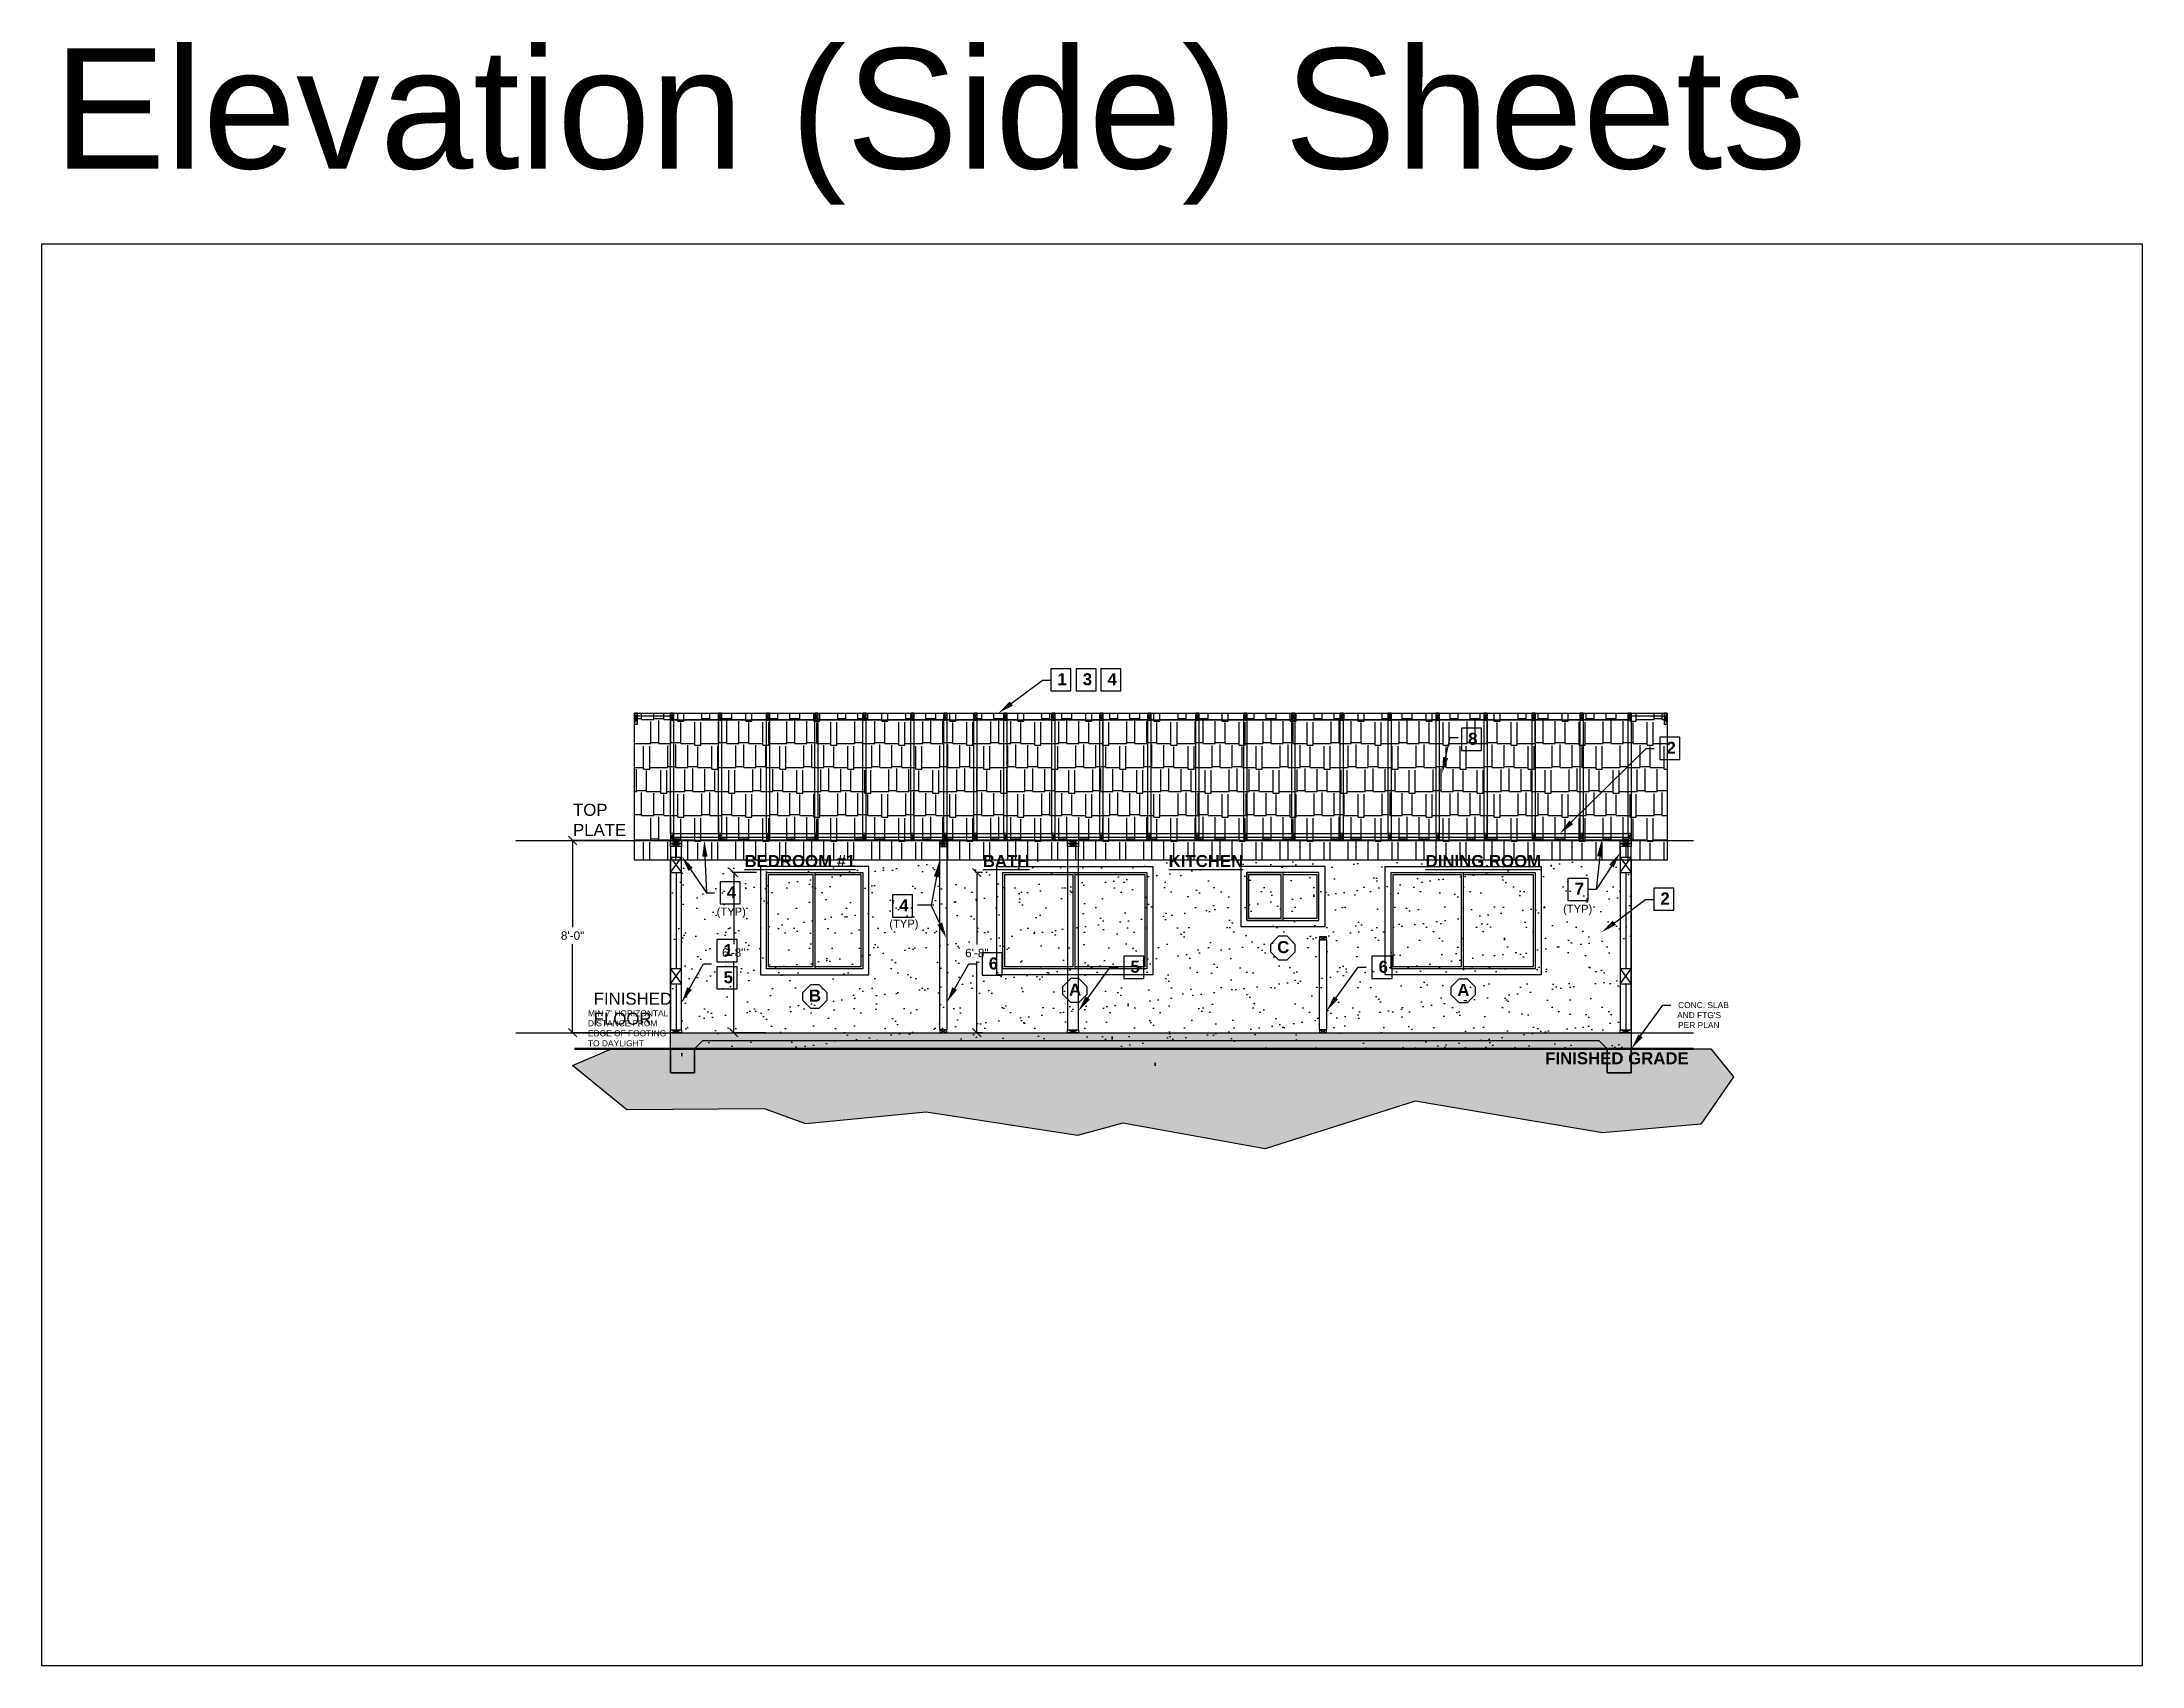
# Model space of a CAD drawing. Header units: inches. Extents: x -3572 to 2430, y -1517 to 3072.
# Drawn here: x -3572 to -2523, y -1517 to -706 of the extents above; entities that cross this region are included whole.
import ezdxf
from ezdxf import colors
from ezdxf.entities.mleader import LeaderData, LeaderLine
from ezdxf.math import Vec2, Vec3

# ---------------------------------------------------------------- set-up
doc = ezdxf.new("R2010")
doc.units = ezdxf.units.IN
doc.header["$MEASUREMENT"] = 0
doc.linetypes.add('DASHED2', pattern=[0.375, 0.25, -0.125])
for name, color, linetype in [('Elevation - Left Details', 6, 'Continuous'), ('Elevation - Right & Left', 7, 'Continuous'), ('Elevation - Right & Left Dim & Labels', 190, 'Continuous'), ('Elevation - Right Details', 3, 'Continuous'), ('Elevation - Section B', 7, 'Continuous'), ('Elevation - Section F&B Details', 7, 'Continuous'), ('Elevation - Section R&L Details', 7, 'Continuous')]:
    doc.layers.add(name, color=color, linetype=linetype)
doc.layers.add('Roof & Ceiling Insulation', color=40, linetype='BATTING', transparency=0.5)
doc.layers.add('Wall Insulation - Section B', color=40, linetype='BATTING', transparency=0.5)
doc.styles.get("Standard").update_dxf_attribs({"font": 'arial.ttf'})
doc.linetypes.add('BATTING', pattern='A,0.0001,-0.1,[134,ltypeshp.shx,S=0.1,R=0,X=-0.1,Y=0],-0.2,[134,ltypeshp.shx,S=0.1,R=180,X=0.1,Y=0],-0.1', length=0.4001)
doc.dimstyles.get("Standard").update_dxf_attribs({"dimscale": 0.7, "dimtxt": 6, "dimasz": 6, "dimexe": 1, "dimexo": 3, "dimgap": 3, "dimtad": 0, "dimtih": 1, "dimtoh": 1, "dimdec": 4, "dimzin": 1, "dimdsep": 46, "dimlunit": 4, "dimtxsty": 'Standard', "dimblk": 'OBLIQUE', "dimcen": 0.09, "dimadec": 0, "dimazin": 0, "dimtfac": 1, "dimtdec": 4, "dimtofl": 0, "dimtmove": 0, "dimatfit": 3, "dimfxl": 1, "dimtolj": 1, "dimtzin": 0, "dimarcsym": 0})

msp = doc.modelspace()

# ---------------------------------------------------------------- texts
at = {"color": 3, "insert": (-3566.29042, -708.75187), "char_height": 60, "attachment_point": 1}
msp.add_mtext_dynamic_manual_height_columns('Elevation (Side) Sheets', width=2572.0309593, gutter_width=1, heights=[0], dxfattribs=at)
at = {"layer": 'Elevation - Left Details', "char_height": 6, "attachment_point": 1}
for insert in [(-3090.9475, -1175.83342), (-2896.9475, -1176.03941)]:
    msp.add_mtext_dynamic_manual_height_columns('\\pxqc;{\\fArial|b1|i0|c0|p34;A}', width=70.1010121, gutter_width=1, heights=[0], dxfattribs=dict(at, insert=insert))
at = {"layer": 'Elevation - Right & Left Dim & Labels', "char_height": 6, "attachment_point": 1}
for s, width, insert in [('{\\fArial|b1|i0|c0|p34;1}', 70.1010121, (-3064.74973, -1020.8382)), ('{\\fArial|b1|i0|c0|p34;3}', 70.1010121, (-3052.08027, -1020.8382)), ('{\\fArial|b1|i0|c0|p34;4}', 70.1010121, (-3039.707, -1020.8382)), ('TOP \\PPLATE', 74.8430218, (-3306.7806, -1086.07305)), ('{\\fArial|b1|i0|c0|p34;2}', 70.1010121, (-2763.4275, -1130.36356)), ('FINISHED \\PFLOOR', 74.8430218, (-3296.43804, -1180.39321)), ('{\\fArial|b1|i0|c0|p34;FINISHED GRADE}', 74.8430218, (-2821.00379, -1210.16215))]:
    msp.add_mtext_dynamic_manual_height_columns(s, width=width, gutter_width=1, heights=[0], dxfattribs=dict(at, insert=insert))
at = {"layer": 'Elevation - Right Details', "char_height": 6, "attachment_point": 1}
for s, insert in [('\\pxqc;{\\fArial|b1|i0|c0|p34;C}', (-2986.9475, -1154.61891)), ('\\pxqc;{\\fArial|b1|i0|c0|p34;B}', (-3220.9475, -1178.87556))]:
    msp.add_mtext_dynamic_manual_height_columns(s, width=70.1010121, gutter_width=1, heights=[0], dxfattribs=dict(at, insert=insert))
at = {"layer": 'Elevation - Section B', "char_height": 6, "attachment_point": 1}
for s, insert in [('\\pxqc;{\\fArial|b1|i0|c0|p34;\\LBEDROOM #1}', (-3228.44345, -1111.64268)), ('\\pxqc;{\\fArial|b1|i0|c0|p34;\\LBATH}', (-3125.43602, -1111.64268)), ('\\pxqc;{\\fArial|b1|i0|c0|p34;\\LKITCHEN}', (-3025.57123, -1111.64268)), ('\\pxqc;{\\fArial|b1|i0|c0|p34;\\LDINING ROOM}', (-2886.94771, -1111.64268)), ('{\\fArial|b1|i0|c0|p34;4}', (-3143.81126, -1133.802)), ('{\\fArial|b1|i0|c0|p34;6}', (-3099.03783, -1162.78134)), ('{\\fArial|b1|i0|c0|p34;5}', (-3028.24611, -1164.42922)), ('{\\fArial|b1|i0|c0|p34;6}', (-2904.24611, -1164.42922))]:
    msp.add_mtext_dynamic_manual_height_columns(s, width=70.1010121, gutter_width=1, heights=[0], dxfattribs=dict(at, insert=insert))
at = {"layer": 'Elevation - Section R&L Details', "attachment_point": 1}
for s, width, insert, char_height in [('{\\fArial|b1|i0|c0|p34;8}', 70.1010121, (-2859.51399, -1050.55704), 6), ('{\\fArial|b1|i0|c0|p34;2}', 70.1010121, (-2760.41279, -1055.08218), 6), ('{\\fArial|b1|i0|c0|p34;4}', 70.1010121, (-3229.96942, -1127.23892), 6), ('{\\fArial|b1|i0|c0|p34;7}', 70.1010121, (-2806.32217, -1125.53016), 6), ('(TYP)', 23.1015534, (-3235.02435, -1137.90999), 4), ('(TYP)', 23.1015534, (-3148.75802, -1143.91439), 4), ('(TYP)', 23.1015534, (-2812.07212, -1136.51201), 4), ('{\\fArial|b1|i0|c0|p34;1}', 70.1010121, (-3231.53783, -1156.15163), 6), ('{\\fArial|b1|i0|c0|p34;5}', 70.1010121, (-3231.53783, -1169.69001), 6), ("MIN 7' HORIZONTAL DISTANCE FROM EDGE OF FOOTING TO DAYLIGHT", 40.4990005, (-3299.32431, -1189.17302), 3)]:
    msp.add_mtext_dynamic_manual_height_columns(s, width=width, gutter_width=1, heights=[0], dxfattribs=dict(at, insert=insert, char_height=char_height))

# ---------------------------------------------------------------- blocks, each defined once
blk = doc.blocks.new('_Oblique')
at = {"color": 0, "linetype": 'ByBlock', "lineweight": -2}
blk.add_line((-0.5, -0.5), (0.5, 0.5), dxfattribs=at)
blk = doc.blocks.new('*D23')
at = {"layer": 'Defpoints', "color": 0, "transparency": 16777216}
for p in [(-3213, -1120.4), (-3226.5, -1200.4), (-3208.3, -1200.4)]:
    blk.add_point(p, dxfattribs=at)
at = {"layer": 'Elevation - Right Details', "color": 0, "lineweight": -2, "transparency": 16777216}
for p, q in [((-3215.1, -1120.4), (-3227.2, -1120.4)), ((-3226.5, -1120.4), (-3226.5, -1156.2)), ((-3226.5, -1200.4), (-3226.5, -1164.7)), ((-3210.4, -1200.4), (-3227.2, -1200.4))]:
    blk.add_line(p, q, dxfattribs=at)
at = {"layer": 'Elevation - Right Details', "color": 0, "lineweight": -2, "transparency": 16777216, "xscale": 4.199999999999999, "yscale": 4.199999999999999, "zscale": 4.199999999999999}
for p, rotation in [((-3226.5, -1120.4), 90), ((-3226.5, -1200.4), 270)]:
    blk.add_blockref('_Oblique', p, dxfattribs=dict(at, rotation=rotation))
at = {"layer": 'Elevation - Right Details', "color": 0, "transparency": 16777216, "insert": (-3226.5, -1160.4), "char_height": 4.2, "attachment_point": 5}
blk.add_mtext('\\A1;6\'-8"', dxfattribs=at)
blk = doc.blocks.new('*D21')
at = {"layer": 'Defpoints', "color": 0, "transparency": 16777216}
for p in [(-3100.1, -1120.4), (-3105, -1200.4), (-3100.1, -1200.4)]:
    blk.add_point(p, dxfattribs=at)
at = {"layer": 'Elevation - Left Details', "color": 0, "lineweight": -2, "transparency": 16777216}
for p, q in [((-3102.2, -1120.4), (-3105.7, -1120.4)), ((-3105, -1120.4), (-3105, -1156.3)), ((-3105, -1200.4), (-3105, -1164.8)), ((-3102.2, -1200.4), (-3105.7, -1200.4))]:
    blk.add_line(p, q, dxfattribs=at)
at = {"layer": 'Elevation - Left Details', "color": 0, "lineweight": -2, "transparency": 16777216, "xscale": 4.199999999999999, "yscale": 4.199999999999999, "zscale": 4.199999999999999}
for p, rotation in [((-3105, -1120.4), 90), ((-3105, -1200.4), 270)]:
    blk.add_blockref('_Oblique', p, dxfattribs=dict(at, rotation=rotation))
at = {"layer": 'Elevation - Left Details', "color": 0, "transparency": 16777216, "insert": (-3105, -1160.6), "char_height": 4.2, "attachment_point": 5}
blk.add_mtext('\\A1;6\'-8"', dxfattribs=at)
blk = doc.blocks.new('*D22')
at = {"layer": 'Defpoints', "color": 0, "transparency": 16777216}
for p in [(-3282, -1104.4), (-3307, -1200.4), (-3276.5, -1200.4)]:
    blk.add_point(p, dxfattribs=at)
at = {"layer": 'Elevation - Right & Left Dim & Labels', "color": 0, "lineweight": -2, "transparency": 16777216}
for p, q in [((-3284.1, -1104.4), (-3307.7, -1104.4)), ((-3307, -1104.4), (-3307, -1147.6)), ((-3307, -1200.4), (-3307, -1156.1)), ((-3278.6, -1200.4), (-3307.7, -1200.4))]:
    blk.add_line(p, q, dxfattribs=at)
at = {"layer": 'Elevation - Right & Left Dim & Labels', "color": 0, "lineweight": -2, "transparency": 16777216, "xscale": 4.199999999999999, "yscale": 4.199999999999999, "zscale": 4.199999999999999}
for p, rotation in [((-3307, -1104.4), 90), ((-3307, -1200.4), 270)]:
    blk.add_blockref('_Oblique', p, dxfattribs=dict(at, rotation=rotation))
at = {"layer": 'Elevation - Right & Left Dim & Labels', "color": 0, "transparency": 16777216, "insert": (-3307, -1151.9), "char_height": 4.2, "attachment_point": 5}
blk.add_mtext('\\A1;8\'-0"', dxfattribs=at)

# ---------------------------------------------------------------- dimensions: what is measured, and where the dimension line sits
at = {"layer": 'Elevation - Left Details'}
dim = msp.add_linear_dim(base=(-3105.04889, -1200.42991), p1=(-3100.06501, -1120.42991), p2=(-3100.06501, -1200.42991), angle=90, dimstyle='Standard', dxfattribs=at)
dim.commit()
dim.dimension.update_dxf_attribs({"geometry": '*D21', "text_midpoint": (-3105.04889, -1160.56201), "dimtype": 160})
at = {"layer": 'Elevation - Right & Left Dim & Labels'}
dim = msp.add_linear_dim(base=(-3306.9703, -1200.42991), p1=(-3282.03387, -1104.42991), p2=(-3276.51246, -1200.42991), angle=90, dimstyle='Standard', dxfattribs=at)
dim.commit()
dim.dimension.update_dxf_attribs({"geometry": '*D22', "text_midpoint": (-3306.9703, -1151.86801), "dimtype": 160})
at = {"layer": 'Elevation - Right Details'}
dim = msp.add_linear_dim(base=(-3226.51686, -1200.42991), p1=(-3213.03387, -1120.42991), p2=(-3208.27536, -1200.42991), angle=90, dimstyle='Standard', dxfattribs=at)
dim.commit()
dim.dimension.update_dxf_attribs({"geometry": '*D23', "text_midpoint": (-3226.51686, -1160.42991), "dimtype": 160})

# ---------------------------------------------------------------- hatches: boundary and pattern name
at = {"transparency": 33554508}
h = msp.add_hatch(dxfattribs=at)
h.set_pattern_fill('AR-SAND', color=256)
h.set_pattern_definition([(37.5, (0, 0), (-0.06299336, 1.9268238), [0, -1.52, 0, -1.7, 0, -1.625]), (7.5, (0, 0), (1.7697767, 2.822146), [0, -0.82, 0, -1.37, 0, -0.525]), (327.5, (-1.23, 0), (3.1141419, 0.00565905), [0, -0.5, 0, -1.8, 0, -2.35]), (317.5, (-1.23, 0), (3.0061266, 0.8776756), [0, -0.25, 0, -1.18, 0, -1.35])])
h.paths.add_polyline_path([(-2794.03387, -1204.42991), (-3242.03387, -1204.42991), (-3246.03387, -1208.42991), (-2790.03387, -1208.42991)])
at = {"layer": 'Elevation - Left Details', "transparency": 33554636}
h = msp.add_hatch(dxfattribs=at)
h.set_pattern_fill('AR-SAND', color=256, scale=8)
h.paths.add_polyline_path([(-2778.03387, -1114.24061), (-2994.03387, -1114.24061), (-3258.03387, -1114.24061), (-3258.03387, -1200.42991), (-2778.03387, -1200.42991)])
h.paths.add_polyline_path([(-3095.03387, -1117.42991), (-3017.03387, -1117.42991), (-3017.03387, -1171.42991), (-3095.03387, -1171.42991)], flags=16)
h.paths.add_polyline_path([(-3092.03387, -1120.42991), (-3020.03387, -1120.42991), (-3020.03387, -1168.42991), (-3092.03387, -1168.42991)], flags=0)
h.paths.add_polyline_path([(-3091.03387, -1167.42991), (-3091.03387, -1152.42991), (-3069.03387, -1152.42991), (-3069.03387, -1167.42991)], flags=0)
h.paths.add_polyline_path([(-3091.03387, -1151.92991), (-3091.03387, -1136.92991), (-3069.03387, -1136.92991), (-3069.03387, -1151.92991)], flags=0)
h.paths.add_polyline_path([(-3091.03387, -1136.42991), (-3091.03387, -1121.42991), (-3069.03387, -1121.42991), (-3069.03387, -1136.42991)], flags=0)
h.paths.add_polyline_path([(-3067.03387, -1167.42991), (-3067.03387, -1152.42991), (-3045.03387, -1152.42991), (-3045.03387, -1167.42991)], flags=0)
h.paths.add_polyline_path([(-3067.03387, -1151.92991), (-3067.03387, -1136.92991), (-3045.03387, -1136.92991), (-3045.03387, -1151.92991)], flags=0)
h.paths.add_polyline_path([(-3067.03387, -1136.42991), (-3067.03387, -1121.42991), (-3045.03387, -1121.42991), (-3045.03387, -1136.42991)], flags=0)
h.paths.add_polyline_path([(-3062.03387, -1177.30715), (-3058.03387, -1173.30715), (-3054.03387, -1173.30715), (-3050.03387, -1177.30715), (-3050.03387, -1181.30715), (-3054.03387, -1185.30715), (-3058.03387, -1185.30715), (-3062.03387, -1181.30715)], flags=16)
h.paths.add_polyline_path([(-3043.03387, -1167.42991), (-3043.03387, -1152.42991), (-3021.03387, -1152.42991), (-3021.03387, -1167.42991)], flags=0)
h.paths.add_polyline_path([(-3043.03387, -1151.92991), (-3043.03387, -1136.92991), (-3021.03387, -1136.92991), (-3021.03387, -1151.92991)], flags=0)
h.paths.add_polyline_path([(-3043.03387, -1136.42991), (-3043.03387, -1121.42991), (-3021.03387, -1121.42991), (-3021.03387, -1136.42991)], flags=0)
h.paths.add_polyline_path([(-2901.03387, -1117.42991), (-2823.03387, -1117.42991), (-2823.03387, -1171.42991), (-2901.03387, -1171.42991)], flags=16)
h.paths.add_polyline_path([(-2898.03387, -1120.42991), (-2826.03387, -1120.42991), (-2826.03387, -1168.42991), (-2898.03387, -1168.42991)], flags=0)
h.paths.add_polyline_path([(-2897.03387, -1167.42991), (-2897.03387, -1152.42991), (-2875.03387, -1152.42991), (-2875.03387, -1167.42991)], flags=0)
h.paths.add_polyline_path([(-2897.03387, -1151.92991), (-2897.03387, -1136.92991), (-2875.03387, -1136.92991), (-2875.03387, -1151.92991)], flags=0)
h.paths.add_polyline_path([(-2897.03387, -1136.42991), (-2897.03387, -1121.42991), (-2875.03387, -1121.42991), (-2875.03387, -1136.42991)], flags=0)
h.paths.add_polyline_path([(-2873.03387, -1167.42991), (-2873.03387, -1152.42991), (-2851.03387, -1152.42991), (-2851.03387, -1167.42991)], flags=0)
h.paths.add_polyline_path([(-2873.03387, -1151.92991), (-2873.03387, -1136.92991), (-2851.03387, -1136.92991), (-2851.03387, -1151.92991)], flags=0)
h.paths.add_polyline_path([(-2873.03387, -1136.42991), (-2873.03387, -1121.42991), (-2851.03387, -1121.42991), (-2851.03387, -1136.42991)], flags=0)
h.paths.add_polyline_path([(-2868.03387, -1177.51314), (-2864.03387, -1173.51314), (-2860.03387, -1173.51314), (-2856.03387, -1177.51314), (-2856.03387, -1181.51314), (-2860.03387, -1185.51314), (-2864.03387, -1185.51314), (-2868.03387, -1181.51314)], flags=16)
h.paths.add_polyline_path([(-2849.03387, -1167.42991), (-2849.03387, -1152.42991), (-2827.03387, -1152.42991), (-2827.03387, -1167.42991)], flags=0)
h.paths.add_polyline_path([(-2849.03387, -1151.92991), (-2849.03387, -1136.92991), (-2827.03387, -1136.92991), (-2827.03387, -1151.92991)], flags=0)
h.paths.add_polyline_path([(-2849.03387, -1136.42991), (-2849.03387, -1121.42991), (-2827.03387, -1121.42991), (-2827.03387, -1136.42991)], flags=0)
h.paths.add_polyline_path([(-2778.03387, -1200.42991), (-3258.03387, -1200.42991), (-3258.03387, -1208.42991), (-2778.03387, -1208.42991)])
h.paths.add_polyline_path([(-2866.40723, -1185.31567), (-2857.35402, -1185.31567), (-2857.35402, -1172.95141), (-2866.40723, -1172.95141)], flags=24)
h.paths.add_polyline_path([(-3060.40723, -1185.10968), (-3051.35402, -1185.10968), (-3051.35402, -1172.74542), (-3060.40723, -1172.74542)], flags=24)
at = {"layer": 'Elevation - Right & Left Dim & Labels', "transparency": 33554559}
h = msp.add_hatch(dxfattribs=at)
h.set_pattern_fill('AR-RSHKE', color=256)
h.paths.add_polyline_path([(-2760.03387, -1040.74076), (-3276.03387, -1040.74076), (-3276.03387, -1114.24061), (-2994.03387, -1114.24061), (-2760.03387, -1114.24061)])
at = {"layer": 'Elevation - Right Details', "transparency": 33554636}
h = msp.add_hatch(dxfattribs=at)
h.set_pattern_fill('AR-SAND', color=256, scale=8)
h.paths.add_polyline_path([(-2778.03387, -1200.42991), (-2778.03387, -1114.24061), (-2994.03387, -1114.24061), (-3258.03387, -1114.24061), (-3258.03387, -1200.42991)])
h.paths.add_polyline_path([(-2973.03387, -1147.42991), (-2973.03387, -1117.42991), (-2931.03387, -1117.42991), (-2931.03387, -1147.42991)], flags=16)
h.paths.add_polyline_path([(-3159.03387, -1171.42991), (-3213.03387, -1171.42991), (-3213.03387, -1117.42991), (-3159.03387, -1117.42991)], flags=16)
h.paths.add_polyline_path([(-2970.03387, -1144.42991), (-2970.03387, -1120.42991), (-2952.03387, -1120.42991), (-2934.03387, -1120.42991), (-2934.03387, -1144.42991)], flags=0)
h.paths.add_polyline_path([(-3162.03387, -1168.42991), (-3186.03387, -1168.42991), (-3210.03387, -1168.42991), (-3210.03387, -1120.42991), (-3186.03387, -1120.42991), (-3162.03387, -1120.42991)], flags=0)
h.paths.add_polyline_path([(-2969.03387, -1143.42991), (-2969.03387, -1121.42991), (-2953.03387, -1121.42991), (-2953.03387, -1143.42991)], flags=0)
h.paths.add_polyline_path([(-2958.03387, -1160.09264), (-2958.03387, -1156.09264), (-2954.03387, -1152.09264), (-2950.03387, -1152.09264), (-2946.03387, -1156.09264), (-2946.03387, -1160.09264), (-2950.03387, -1164.09264), (-2954.03387, -1164.09264)], flags=16)
h.paths.add_polyline_path([(-3180.03387, -1180.34929), (-3180.03387, -1184.34929), (-3184.03387, -1188.34929), (-3188.03387, -1188.34929), (-3192.03387, -1184.34929), (-3192.03387, -1180.34929), (-3188.03387, -1176.34929), (-3184.03387, -1176.34929)], flags=16)
h.paths.add_polyline_path([(-3187.03387, -1167.42991), (-3209.03387, -1167.42991), (-3209.03387, -1121.42991), (-3187.03387, -1121.42991)], flags=0)
h.paths.add_polyline_path([(-3258.03387, -1200.42991), (-3258.03387, -1208.42991), (-2778.03387, -1208.42991), (-2778.03387, -1200.42991)])
h.paths.add_polyline_path([(-3233.38125, -1164.78748), (-3219.59803, -1164.78748), (-3219.59803, -1156.1325), (-3233.38125, -1156.1325)], flags=24)
h.paths.add_polyline_path([(-2956.40723, -1163.9975), (-2947.35402, -1163.9975), (-2947.35402, -1151.63324), (-2956.40723, -1151.63324)], flags=24)
h.paths.add_polyline_path([(-3190.52387, -1188.15183), (-3181.47067, -1188.15183), (-3181.47067, -1175.78757), (-3190.52387, -1175.78757)], flags=24)
at = {"layer": 'Elevation - Section F&B Details', "lineweight": 100, "transparency": 33554534}
h = msp.add_hatch(dxfattribs=at)
h.set_pattern_fill('AR-CONC', color=256, scale=10)
h.set_pattern_definition([(50, (-4923.554, -875.75), (71.726, -6.2752), [7.5, -82.5]), (355, (-4923.554, -875.75), (-13.875, 75.2192), [6, -66]), (100.4514, (-4917.58, -876.27), (57.851, 68.944), [6.374, -70.1142]), (46.184, (-4923.554, -855.75), (106.724, -16.552), [11.25, -123.75]), (96.6356, (-4914.66, -857.13), (93.466, 97.412), [9.561, -105.1714]), (351.184, (-4923.55, -855.75), (93.466, 97.412), [9, -99]), (21, (-4913.554, -860.75), (59.6907, -40.2619), [7.5, -82.5]), (326, (-4913.554, -860.75), (24.3315, 72.515), [6, -66]), (71.4514, (-4908.58, -864.105), (84.0222, 32.253), [6.374, -70.1142]), (37.5, (-4923.554, -875.75), (1.216, 33.2894), [0, -65.2, 0, -67, 0, -66.25]), (7.5, (-4923.554, -875.75), (26.30695, 39.4412), [0, -38.2, 0, -63.7, 0, -25.25]), (327.5, (-4945.854, -875.75), (53.38224, -2.2555), [0, -25, 0, -78, 0, -103.5]), (317.5, (-4955.854, -875.75), (58.3186, 10.0105), [0, -32.5, 0, -51.8, 0, -73.5])])
h.paths.add_polyline_path([(-3242.03387, -1204.42991), (-3022.03387, -1204.42991), (-3018.03387, -1208.42991), (-3018.03387, -1220.42991), (-3006.03387, -1220.42991), (-3006.03387, -1208.42991), (-3006.03387, -1200.42991), (-3258.03387, -1200.42991), (-3258.03387, -1220.42991), (-3246.03387, -1220.42991), (-3246.03387, -1208.42991)])
at = {"layer": 'Elevation - Section R&L Details', "transparency": 33554636}
h = msp.add_hatch(dxfattribs=at)
h.set_pattern_fill('AR-CONC', color=256)
h.set_pattern_definition([(50, (0, 0), (7.172602, -0.627521), [0.75, -8.25]), (355, (0, 0), (-1.387513, 7.521921), [0.6, -6.6]), (100.45144, (0.598, -0.052), (5.785088, 6.8944), [0.637402, -7.011421]), (46.1842, (0, 2), (10.672413, -1.655193), [1.125, -12.375]), (96.63564, (0.889, 1.862), (9.34662, 9.741186), [0.956103, -10.517138]), (351.18416, (0, 2), (9.34662, 9.741186), [0.9, -9.9]), (21, (1, 1.5), (5.969071, -4.026189), [0.75, -8.25]), (326, (1, 1.5), (2.433153, 7.2515), [0.6, -6.6]), (71.45144, (1.4974, 1.1645), (8.402224, 3.225312), [0.637402, -7.011421]), (37.5, (0, 0), (0.1215986, 3.3289385), [0, -6.52, 0, -6.7, 0, -6.625]), (7.5, (0, 0), (2.6306954, 3.944117), [0, -3.82, 0, -6.37, 0, -2.525]), (327.5, (-2.23, 0), (5.3382244, -0.2255487), [0, -2.5, 0, -7.8, 0, -10.35]), (317.5, (-3.23, 0), (5.831862, 1.00105), [0, -3.25, 0, -5.18, 0, -7.35])])
h.paths.add_polyline_path([(-3242.03387, -1204.42991), (-2794.03387, -1204.42991), (-2790.03387, -1208.42991), (-2790.03387, -1220.42991), (-2778.03387, -1220.42991), (-2778.03387, -1208.42991), (-2778.03387, -1200.42991), (-3258.03387, -1200.42991), (-3258.03387, -1220.42991), (-3246.03387, -1220.42991), (-3246.03387, -1208.42991)])
at = {"layer": 'Elevation - Section R&L Details', "transparency": 33554508}
h = msp.add_hatch(dxfattribs=at)
h.set_pattern_fill('EARTH', color=256, scale=30)
h.paths.add_polyline_path([(-3054.6844, -1251.68088), (-3032.11127, -1245.63207), (-2960.98571, -1258.36116), (-2885.98355, -1234.56953), (-2792.3352, -1250.45354), (-2743.26164, -1246.04292), (-2726.95137, -1222.47603), (-2738.30637, -1208.42991), (-2778.03387, -1208.42991), (-2778.03387, -1220.42991), (-2790.03387, -1220.42991), (-2790.03387, -1208.42991), (-3246.03387, -1208.42991), (-3246.03387, -1220.42991), (-3258.03387, -1220.42991), (-3258.03387, -1208.42991), (-3287.48053, -1208.42991), (-3307.10912, -1216.71296), (-3279.88554, -1238.91915), (-3211.14563, -1238.43535), (-3190.52575, -1245.94223), (-3130.30699, -1240.09651)])

# ---------------------------------------------------------------- linework, layer by layer
at = {"color": 3}
msp.add_lwpolyline([(-3572.1296, -806.34727), (-2522.79355, -806.34727), (-2522.79355, -1516.7118), (-3572.1296, -1516.7118)], close=True, dxfattribs=at)
at = {"layer": 'Elevation - Left Details'}
for p, q in [((-3017.03387, -1117.42991), (-3017.03387, -1120.42991)), ((-2823.03387, -1117.42991), (-2823.03387, -1120.42991)), ((-3054.03387, -1173.30715), (-3058.03387, -1173.30715)), ((-3054.03387, -1173.30715), (-3050.03387, -1177.30715)), ((-2864.03387, -1173.51314), (-2860.03387, -1173.51314)), ((-2860.03387, -1173.51314), (-2856.03387, -1177.51314)), ((-3062.03387, -1181.30715), (-3062.03387, -1177.30715)), ((-3054.03387, -1185.30715), (-3058.03387, -1185.30715)), ((-3050.03387, -1177.30715), (-3050.03387, -1181.30715)), ((-2868.03387, -1181.51314), (-2868.03387, -1177.51314)), ((-2860.03387, -1185.51314), (-2864.03387, -1185.51314)), ((-2856.03387, -1177.51314), (-2856.03387, -1181.51314))]:
    msp.add_line(p, q, dxfattribs=at)
for points in [[(-3095.03387, -1117.42991), (-3017.03387, -1117.42991), (-3017.03387, -1171.42991), (-3095.03387, -1171.42991)], [(-3092.03387, -1120.42991), (-3056.03387, -1120.42991), (-3056.03387, -1168.42991), (-3092.03387, -1168.42991)], [(-3091.03387, -1121.42991), (-3057.03387, -1121.42991), (-3057.03387, -1167.42991), (-3091.03387, -1167.42991)], [(-2901.03387, -1117.42991), (-2823.03387, -1117.42991), (-2823.03387, -1171.42991), (-2901.03387, -1171.42991)], [(-2898.03387, -1120.42991), (-2862.03387, -1120.42991), (-2862.03387, -1168.42991), (-2898.03387, -1168.42991)], [(-2897.03387, -1121.42991), (-2863.03387, -1121.42991), (-2863.03387, -1167.42991), (-2897.03387, -1167.42991)]]:
    msp.add_lwpolyline(points, close=True, dxfattribs=at)
for points in [[(-3056.03387, -1120.42991), (-3020.03387, -1120.42991), (-3020.03387, -1168.42991), (-3056.03387, -1168.42991)], [(-3056.03387, -1121.42991), (-3021.03387, -1121.42991), (-3021.03387, -1167.42991), (-3056.03387, -1167.42991)], [(-2862.03387, -1120.42991), (-2826.03387, -1120.42991), (-2826.03387, -1168.42991), (-2862.03387, -1168.42991)], [(-2862.03387, -1121.42991), (-2827.03387, -1121.42991), (-2827.03387, -1167.42991), (-2862.03387, -1167.42991)], [(-3062.03387, -1177.30715), (-3058.03387, -1173.30715)], [(-2868.03387, -1177.51314), (-2864.03387, -1173.51314)], [(-3058.03387, -1185.30715), (-3062.03387, -1181.30715)], [(-3050.03387, -1181.30715), (-3054.03387, -1185.30715)], [(-2864.03387, -1185.51314), (-2868.03387, -1181.51314)], [(-2856.03387, -1181.51314), (-2860.03387, -1185.51314)]]:
    msp.add_lwpolyline(points, dxfattribs=at)
at = {"layer": 'Elevation - Right & Left'}
for p, q in [((-3258.03387, -1208.42991), (-3258.03387, -1113.92991)), ((-2778.03387, -1113.92991), (-2778.03387, -1208.42991))]:
    msp.add_line(p, q, dxfattribs=at)
at = {"layer": 'Elevation - Right & Left Dim & Labels', "linetype": 'DASHED2'}
for p, q in [((-3335.37056, -1104.42991), (-2746.92246, -1104.42991)), ((-3335.37056, -1200.42991), (-2746.92246, -1200.42991))]:
    msp.add_line(p, q, dxfattribs=at)
at = {"layer": 'Elevation - Right & Left Dim & Labels', "lineweight": 50}
msp.add_line((-3306.03387, -1208.42991), (-2746.92246, -1208.42991), dxfattribs=at)
at = {"layer": 'Elevation - Right & Left Dim & Labels'}
for points in [[(-3068.05815, -1029.65624), (-3058.02051, -1029.65624), (-3058.02051, -1018.60097), (-3068.05815, -1018.60097)], [(-3055.38869, -1029.65624), (-3045.35105, -1029.65624), (-3045.35105, -1018.60097), (-3055.38869, -1018.60097)], [(-3043.01541, -1029.65624), (-3032.97777, -1029.65624), (-3032.97777, -1018.60097), (-3043.01541, -1018.60097)], [(-2766.73591, -1139.18161), (-2756.69827, -1139.18161), (-2756.69827, -1128.12633), (-2766.73591, -1128.12633)]]:
    msp.add_lwpolyline(points, close=True, dxfattribs=at)
msp.add_lwpolyline([(-2994.03387, -1114.24061), (-3276.03387, -1114.24061), (-3276.03387, -1040.74076), (-2760.03387, -1040.74076), (-2760.03387, -1114.24061), (-2994.03387, -1114.24061)], dxfattribs=at)
at = {"layer": 'Elevation - Right Details'}
for p, q in [((-2954.03387, -1152.09264), (-2950.03387, -1152.09264)), ((-2950.03387, -1152.09264), (-2946.03387, -1156.09264)), ((-2958.03387, -1160.09264), (-2958.03387, -1156.09264)), ((-2950.03387, -1164.09264), (-2954.03387, -1164.09264)), ((-2946.03387, -1156.09264), (-2946.03387, -1160.09264)), ((-3192.03387, -1184.34929), (-3192.03387, -1180.34929)), ((-3188.03387, -1176.34929), (-3184.03387, -1176.34929)), ((-3184.03387, -1176.34929), (-3180.03387, -1180.34929)), ((-3180.03387, -1180.34929), (-3180.03387, -1184.34929)), ((-3184.03387, -1188.34929), (-3188.03387, -1188.34929))]:
    msp.add_line(p, q, dxfattribs=at)
for points in [[(-3213.03387, -1171.42991), (-3159.03387, -1171.42991), (-3159.03387, -1117.42991), (-3213.03387, -1117.42991)], [(-3209.03387, -1121.42991), (-3187.03387, -1121.42991), (-3187.03387, -1167.42991), (-3209.03387, -1167.42991)], [(-2973.03387, -1147.42991), (-2931.03387, -1147.42991), (-2931.03387, -1117.42991), (-2973.03387, -1117.42991)], [(-2970.03387, -1144.42991), (-2934.03387, -1144.42991), (-2934.03387, -1120.42991), (-2970.03387, -1120.42991)], [(-2970.03387, -1120.42991), (-2952.03387, -1120.42991), (-2952.03387, -1144.42991), (-2970.03387, -1144.42991)], [(-2969.03387, -1121.42991), (-2953.03387, -1121.42991), (-2953.03387, -1143.42991), (-2969.03387, -1143.42991)]]:
    msp.add_lwpolyline(points, close=True, dxfattribs=at)
for points in [[(-3210.03387, -1120.42991), (-3186.03387, -1120.42991), (-3186.03387, -1168.42991), (-3210.03387, -1168.42991), (-3210.03387, -1120.42991)], [(-3186.03387, -1120.42991), (-3162.03387, -1120.42991), (-3162.03387, -1168.42991), (-3186.03387, -1168.42991)], [(-3186.03387, -1121.42991), (-3163.03387, -1121.42991), (-3163.03387, -1167.42991), (-3186.03387, -1167.42991)], [(-2952.03387, -1121.42991), (-2935.03387, -1121.42991), (-2935.03387, -1143.42991), (-2952.03387, -1143.42991)], [(-2958.03387, -1156.09264), (-2954.03387, -1152.09264)], [(-2954.03387, -1164.09264), (-2958.03387, -1160.09264)], [(-2946.03387, -1160.09264), (-2950.03387, -1164.09264)], [(-3192.03387, -1180.34929), (-3188.03387, -1176.34929)], [(-3188.03387, -1188.34929), (-3192.03387, -1184.34929)], [(-3180.03387, -1184.34929), (-3184.03387, -1188.34929)]]:
    msp.add_lwpolyline(points, dxfattribs=at)
at = {"layer": 'Elevation - Section B'}
for p, q in [((-3123.53387, -1104.42991), (-3120.03387, -1105.92991)), ((-3123.53387, -1105.92991), (-3120.03387, -1104.42991)), ((-3123.53387, -1105.92991), (-3120.03387, -1107.42991)), ((-3123.53387, -1107.42991), (-3120.03387, -1105.92991)), ((-3059.78387, -1104.42991), (-3054.28387, -1105.92991)), ((-3059.78387, -1105.92991), (-3054.28387, -1104.42991)), ((-3059.78387, -1105.92991), (-3054.28387, -1107.42991)), ((-3059.78387, -1107.42991), (-3054.28387, -1105.92991)), ((-3258.03387, -1112.92991), (-3252.53387, -1120.42991)), ((-3258.03387, -1120.42991), (-3252.53387, -1112.92991)), ((-3255.28387, -1120.42991), (-3255.28387, -1168.42991)), ((-2783.53387, -1112.92991), (-2778.03387, -1120.42991)), ((-2783.53387, -1120.42991), (-2778.03387, -1112.92991)), ((-2780.78387, -1120.42991), (-2780.78387, -1168.42991)), ((-2933.78387, -1152.42991), (-2930.28387, -1153.92991)), ((-2933.78387, -1153.92991), (-2930.28387, -1152.42991)), ((-3258.03387, -1168.42991), (-3252.53387, -1175.92991)), ((-3258.03387, -1175.92991), (-3252.53387, -1168.42991)), ((-2783.53387, -1168.42991), (-2778.03387, -1175.92991)), ((-2783.53387, -1175.92991), (-2778.03387, -1168.42991)), ((-3123.53387, -1198.92991), (-3120.03387, -1200.42991)), ((-3123.53387, -1200.42991), (-3120.03387, -1198.92991)), ((-3059.78387, -1200.42991), (-3054.28387, -1198.92991)), ((-3059.78387, -1198.92991), (-3054.28387, -1200.42991)), ((-2933.78387, -1198.92991), (-2930.28387, -1200.42991)), ((-2933.78387, -1200.42991), (-2930.28387, -1198.92991))]:
    msp.add_line(p, q, dxfattribs=at)
for points in [[(-3123.53387, -1105.92991), (-3120.03387, -1105.92991), (-3120.03387, -1104.42991), (-3123.53387, -1104.42991)], [(-3123.53387, -1107.42991), (-3120.03387, -1107.42991), (-3120.03387, -1105.92991), (-3123.53387, -1105.92991)], [(-3123.53387, -1107.42991), (-3120.03387, -1107.42991), (-3120.03387, -1198.92991), (-3123.53387, -1198.92991)], [(-3059.78387, -1105.92991), (-3059.78387, -1104.42991), (-3054.28387, -1104.42991), (-3054.28387, -1105.92991)], [(-3059.78387, -1107.42991), (-3059.78387, -1105.92991), (-3054.28387, -1105.92991), (-3054.28387, -1107.42991)], [(-3059.78387, -1198.92991), (-3054.28387, -1198.92991), (-3054.28387, -1107.42991), (-3059.78387, -1107.42991)], [(-3258.03387, -1120.42991), (-3252.53387, -1120.42991), (-3252.53387, -1112.92991), (-3258.03387, -1112.92991)], [(-2783.53387, -1120.42991), (-2778.03387, -1120.42991), (-2778.03387, -1112.92991), (-2783.53387, -1112.92991)], [(-3147.11967, -1142.62004), (-3137.08203, -1142.62004), (-3137.08203, -1131.56477), (-3147.11967, -1131.56477)], [(-2933.78387, -1153.92991), (-2930.28387, -1153.92991), (-2930.28387, -1152.42991), (-2933.78387, -1152.42991)], [(-2933.78387, -1153.92991), (-2930.28387, -1153.92991), (-2930.28387, -1198.92991), (-2933.78387, -1198.92991)], [(-3102.34625, -1171.59939), (-3092.30861, -1171.59939), (-3092.30861, -1160.54412), (-3102.34625, -1160.54412)], [(-3031.55453, -1173.24726), (-3021.51688, -1173.24726), (-3021.51688, -1162.19199), (-3031.55453, -1162.19199)], [(-2907.55453, -1173.24726), (-2897.51688, -1173.24726), (-2897.51688, -1162.19199), (-2907.55453, -1162.19199)], [(-3258.03387, -1175.92991), (-3252.53387, -1175.92991), (-3252.53387, -1168.42991), (-3258.03387, -1168.42991)], [(-2783.53387, -1175.92991), (-2778.03387, -1175.92991), (-2778.03387, -1168.42991), (-2783.53387, -1168.42991)], [(-3123.53387, -1200.42991), (-3120.03387, -1200.42991), (-3120.03387, -1198.92991), (-3123.53387, -1198.92991)], [(-3059.78387, -1200.42991), (-3059.78387, -1198.92991), (-3054.28387, -1198.92991), (-3054.28387, -1200.42991)], [(-2933.78387, -1200.42991), (-2930.28387, -1200.42991), (-2930.28387, -1198.92991), (-2933.78387, -1198.92991)]]:
    msp.add_lwpolyline(points, close=True, dxfattribs=at)
at = {"layer": 'Elevation - Section R&L Details'}
for p, q in [((-3276.03387, -1046.24076), (-3274.53387, -1040.74076)), ((-3276.03387, -1040.74076), (-3274.53387, -1046.24076)), ((-3258.03387, -1044.24076), (-3256.53387, -1044.24076)), ((-3234.03387, -1044.24076), (-3232.53387, -1044.24076)), ((-3210.03387, -1044.24076), (-3208.53387, -1044.24076)), ((-3186.03387, -1044.24076), (-3184.53387, -1044.24076)), ((-3162.03387, -1044.24076), (-3160.53387, -1044.24076)), ((-3138.03387, -1044.24076), (-3136.53387, -1044.24076)), ((-3121.53387, -1044.24076), (-3120.03387, -1044.24076)), ((-3106.53387, -1044.24076), (-3105.03387, -1044.24076)), ((-3091.53387, -1044.24076), (-3090.03387, -1044.24076)), ((-3067.53387, -1044.24076), (-3066.03387, -1044.24076)), ((-3043.53387, -1044.24076), (-3042.03387, -1044.24076)), ((-3019.53387, -1044.24076), (-3018.03387, -1044.24076)), ((-2995.53387, -1044.24076), (-2994.03387, -1044.24076)), ((-2971.53387, -1044.24076), (-2970.03387, -1044.24076)), ((-2947.53387, -1044.24076), (-2946.03387, -1044.24076)), ((-2923.53387, -1044.24076), (-2922.03387, -1044.24076)), ((-2899.53387, -1044.24076), (-2898.03387, -1044.24076)), ((-2875.53387, -1044.24076), (-2874.03387, -1044.24076)), ((-2851.53387, -1044.24076), (-2850.03387, -1044.24076)), ((-2827.53387, -1044.24076), (-2826.03387, -1044.24076)), ((-2803.53387, -1044.24076), (-2802.03387, -1044.24076)), ((-2779.53387, -1044.24076), (-2778.03387, -1044.24076)), ((-2761.53387, -1046.24076), (-2760.03387, -1040.74076)), ((-2761.53387, -1040.74076), (-2760.03387, -1046.24076)), ((-3258.03387, -1104.42991), (-3256.53387, -1104.42991)), ((-3258.03387, -1104.42991), (-3252.53387, -1105.92991)), ((-3258.03387, -1105.92991), (-3252.53387, -1104.42991)), ((-3258.03387, -1105.92991), (-3252.53387, -1107.42991)), ((-3258.03387, -1107.42991), (-3252.53387, -1105.92991)), ((-3234.03387, -1104.42991), (-3232.53387, -1104.42991)), ((-3210.03387, -1104.42991), (-3208.53387, -1104.42991)), ((-3186.03387, -1104.42991), (-3184.53387, -1104.42991)), ((-3162.03387, -1104.42991), (-3160.53387, -1104.42991)), ((-3138.03387, -1104.42991), (-3136.53387, -1104.42991)), ((-3123.03387, -1104.42991), (-3121.53387, -1104.42991)), ((-3106.53387, -1104.42991), (-3105.03387, -1104.42991)), ((-3091.53387, -1104.42991), (-3090.03387, -1104.42991)), ((-3067.53387, -1104.42991), (-3066.03387, -1104.42991)), ((-3043.53387, -1104.42991), (-3042.03387, -1104.42991)), ((-3019.53387, -1104.42991), (-3018.03387, -1104.42991)), ((-2995.53387, -1104.42991), (-2994.03387, -1104.42991)), ((-2971.53387, -1104.42991), (-2970.03387, -1104.42991)), ((-2947.53387, -1104.42991), (-2946.03387, -1104.42991)), ((-2923.53387, -1104.42991), (-2922.03387, -1104.42991)), ((-2899.53387, -1104.42991), (-2898.03387, -1104.42991)), ((-2875.53387, -1104.42991), (-2874.03387, -1104.42991)), ((-2851.53387, -1104.42991), (-2850.03387, -1104.42991)), ((-2827.53387, -1104.42991), (-2826.03387, -1104.42991)), ((-2803.53387, -1104.42991), (-2802.03387, -1104.42991)), ((-2783.53387, -1104.42991), (-2778.03387, -1105.92991)), ((-2783.53387, -1105.92991), (-2778.03387, -1104.42991)), ((-2783.53387, -1105.92991), (-2778.03387, -1107.42991)), ((-2783.53387, -1107.42991), (-2778.03387, -1105.92991)), ((-2779.53387, -1104.42991), (-2778.03387, -1104.42991)), ((-3258.03387, -1198.92991), (-3252.53387, -1200.42991)), ((-3258.03387, -1200.42991), (-3252.53387, -1198.92991)), ((-2783.53387, -1198.92991), (-2778.03387, -1200.42991)), ((-2783.53387, -1200.42991), (-2778.03387, -1198.92991))]:
    msp.add_line(p, q, dxfattribs=at)
for points in [[(-3276.03387, -1046.24076), (-3274.53387, -1046.24076), (-3274.53387, -1040.74076), (-3276.03387, -1040.74076)], [(-2862.82241, -1059.37508), (-2852.78477, -1059.37508), (-2852.78477, -1048.31981), (-2862.82241, -1048.31981)], [(-2761.53387, -1046.24076), (-2760.03387, -1046.24076), (-2760.03387, -1040.74076), (-2761.53387, -1040.74076)], [(-2763.72121, -1063.90023), (-2753.68357, -1063.90023), (-2753.68357, -1052.84496), (-2763.72121, -1052.84496)], [(-3258.03387, -1105.92991), (-3258.03387, -1104.42991), (-3252.53387, -1104.42991), (-3252.53387, -1105.92991)], [(-3258.03387, -1107.42991), (-3258.03387, -1105.92991), (-3252.53387, -1105.92991), (-3252.53387, -1107.42991)], [(-3258.03387, -1198.92991), (-3252.53387, -1198.92991), (-3252.53387, -1107.42991), (-3258.03387, -1107.42991)], [(-2783.53387, -1105.92991), (-2783.53387, -1104.42991), (-2778.03387, -1104.42991), (-2778.03387, -1105.92991)], [(-2783.53387, -1107.42991), (-2783.53387, -1105.92991), (-2778.03387, -1105.92991), (-2778.03387, -1107.42991)], [(-2783.53387, -1198.92991), (-2778.03387, -1198.92991), (-2778.03387, -1107.42991), (-2783.53387, -1107.42991)], [(-3233.27784, -1136.05697), (-3223.2402, -1136.05697), (-3223.2402, -1125.0017), (-3233.27784, -1125.0017)], [(-2809.63058, -1134.34821), (-2799.59294, -1134.34821), (-2799.59294, -1123.29294), (-2809.63058, -1123.29294)], [(-3234.84625, -1164.96967), (-3224.80861, -1164.96967), (-3224.80861, -1153.9144), (-3234.84625, -1153.9144)], [(-3234.84625, -1178.50806), (-3224.80861, -1178.50806), (-3224.80861, -1167.45279), (-3234.84625, -1167.45279)], [(-3258.03387, -1200.42991), (-3258.03387, -1198.92991), (-3252.53387, -1198.92991), (-3252.53387, -1200.42991)], [(-2778.03387, -1220.42991), (-2790.03387, -1220.42991), (-2790.03387, -1208.42991), (-2794.03387, -1204.42991), (-3242.03387, -1204.42991), (-3246.03387, -1208.42991), (-3246.03387, -1220.42991), (-3258.03387, -1220.42991), (-3258.03387, -1200.42991), (-2778.03387, -1200.42991)], [(-2783.53387, -1200.42991), (-2783.53387, -1198.92991), (-2778.03387, -1198.92991), (-2778.03387, -1200.42991)], [(-2778.03387, -1208.42991), (-2738.30637, -1208.42991), (-2726.95137, -1222.47603), (-2743.26164, -1246.04292), (-2792.3352, -1250.45354), (-2885.98355, -1234.56953), (-2960.98571, -1258.36116), (-3032.11127, -1245.63207), (-3054.6844, -1251.68088), (-3130.30699, -1240.09651), (-3190.52575, -1245.94223), (-3211.14563, -1238.43535), (-3279.88554, -1238.91915), (-3307.10912, -1216.71296), (-3287.48053, -1208.42991), (-3258.03387, -1208.42991), (-3258.03387, -1220.42991), (-3246.03387, -1220.42991), (-3246.03387, -1208.42991), (-2790.03387, -1208.42991), (-2790.03387, -1220.42991), (-2778.03387, -1220.42991)]]:
    msp.add_lwpolyline(points, close=True, dxfattribs=at)
for points in [[(-3274.53387, -1040.74076), (-3258.03387, -1040.74076), (-3258.03387, -1042.24076), (-3274.53387, -1042.24076), (-3274.53387, -1040.74076)], [(-3258.03387, -1100.92991), (-3258.03387, -1040.74076), (-3256.53387, -1040.74076), (-3256.53387, -1100.92991), (-3258.03387, -1100.92991)], [(-3256.53387, -1040.74076), (-3256.53387, -1044.24076), (-3258.03387, -1040.74076), (-3258.03387, -1044.24076), (-3256.53387, -1040.74076), (-3258.03387, -1040.74076)], [(-3256.53387, -1040.74076), (-2779.53387, -1040.74076), (-2779.53387, -1044.24076), (-3256.53387, -1044.24076), (-3256.53387, -1040.74076)], [(-3234.03387, -1100.92991), (-3234.03387, -1040.74076), (-3232.53387, -1040.74076), (-3232.53387, -1100.92991), (-3234.03387, -1100.92991)], [(-3232.53387, -1040.74076), (-3232.53387, -1044.24076), (-3234.03387, -1040.74076), (-3234.03387, -1044.24076), (-3232.53387, -1040.74076), (-3234.03387, -1040.74076)], [(-3210.03387, -1100.92991), (-3210.03387, -1040.74076), (-3208.53387, -1040.74076), (-3208.53387, -1100.92991), (-3210.03387, -1100.92991)], [(-3208.53387, -1040.74076), (-3208.53387, -1044.24076), (-3210.03387, -1040.74076), (-3210.03387, -1044.24076), (-3208.53387, -1040.74076), (-3210.03387, -1040.74076)], [(-3186.03387, -1100.92991), (-3186.03387, -1040.74076), (-3184.53387, -1040.74076), (-3184.53387, -1100.92991), (-3186.03387, -1100.92991)], [(-3184.53387, -1040.74076), (-3184.53387, -1044.24076), (-3186.03387, -1040.74076), (-3186.03387, -1044.24076), (-3184.53387, -1040.74076), (-3186.03387, -1040.74076)], [(-3162.03387, -1100.92991), (-3162.03387, -1040.74076), (-3160.53387, -1040.74076), (-3160.53387, -1100.92991), (-3162.03387, -1100.92991)], [(-3160.53387, -1040.74076), (-3160.53387, -1044.24076), (-3162.03387, -1040.74076), (-3162.03387, -1044.24076), (-3160.53387, -1040.74076), (-3162.03387, -1040.74076)], [(-3138.03387, -1100.92991), (-3138.03387, -1040.74076), (-3136.53387, -1040.74076), (-3136.53387, -1100.92991), (-3138.03387, -1100.92991)], [(-3136.53387, -1040.74076), (-3136.53387, -1044.24076), (-3138.03387, -1040.74076), (-3138.03387, -1044.24076), (-3136.53387, -1040.74076), (-3138.03387, -1040.74076)], [(-3121.53387, -1100.92991), (-3121.53387, -1040.74076), (-3120.03387, -1040.74076), (-3120.03387, -1100.92991), (-3121.53387, -1100.92991)], [(-3120.03387, -1040.74076), (-3120.03387, -1044.24076), (-3121.53387, -1040.74076), (-3121.53387, -1044.24076), (-3120.03387, -1040.74076), (-3121.53387, -1040.74076)], [(-3106.53387, -1100.92991), (-3106.53387, -1040.74076), (-3105.03387, -1040.74076), (-3105.03387, -1100.92991), (-3106.53387, -1100.92991)], [(-3105.03387, -1040.74076), (-3105.03387, -1044.24076), (-3106.53387, -1040.74076), (-3106.53387, -1044.24076), (-3105.03387, -1040.74076), (-3106.53387, -1040.74076)], [(-3091.53387, -1100.92991), (-3091.53387, -1040.74076), (-3090.03387, -1040.74076), (-3090.03387, -1100.92991), (-3091.53387, -1100.92991)], [(-3090.03387, -1040.74076), (-3090.03387, -1044.24076), (-3091.53387, -1040.74076), (-3091.53387, -1044.24076), (-3090.03387, -1040.74076), (-3091.53387, -1040.74076)], [(-3067.53387, -1100.92991), (-3067.53387, -1040.74076), (-3066.03387, -1040.74076), (-3066.03387, -1100.92991), (-3067.53387, -1100.92991)], [(-3066.03387, -1040.74076), (-3066.03387, -1044.24076), (-3067.53387, -1040.74076), (-3067.53387, -1044.24076), (-3066.03387, -1040.74076), (-3067.53387, -1040.74076)], [(-3043.53387, -1100.92991), (-3043.53387, -1040.74076), (-3042.03387, -1040.74076), (-3042.03387, -1100.92991), (-3043.53387, -1100.92991)], [(-3042.03387, -1040.74076), (-3042.03387, -1044.24076), (-3043.53387, -1040.74076), (-3043.53387, -1044.24076), (-3042.03387, -1040.74076), (-3043.53387, -1040.74076)], [(-3019.53387, -1100.92991), (-3019.53387, -1040.74076), (-3018.03387, -1040.74076), (-3018.03387, -1100.92991), (-3019.53387, -1100.92991)], [(-3018.03387, -1040.74076), (-3018.03387, -1044.24076), (-3019.53387, -1040.74076), (-3019.53387, -1044.24076), (-3018.03387, -1040.74076), (-3019.53387, -1040.74076)], [(-2995.53387, -1100.92991), (-2995.53387, -1040.74076), (-2994.03387, -1040.74076), (-2994.03387, -1100.92991), (-2995.53387, -1100.92991)], [(-2994.03387, -1040.74076), (-2994.03387, -1044.24076), (-2995.53387, -1040.74076), (-2995.53387, -1044.24076), (-2994.03387, -1040.74076), (-2995.53387, -1040.74076)], [(-2971.53387, -1100.92991), (-2971.53387, -1040.74076), (-2970.03387, -1040.74076), (-2970.03387, -1100.92991), (-2971.53387, -1100.92991)], [(-2970.03387, -1040.74076), (-2970.03387, -1044.24076), (-2971.53387, -1040.74076), (-2971.53387, -1044.24076), (-2970.03387, -1040.74076), (-2971.53387, -1040.74076)], [(-2947.53387, -1100.92991), (-2947.53387, -1040.74076), (-2946.03387, -1040.74076), (-2946.03387, -1100.92991), (-2947.53387, -1100.92991)], [(-2946.03387, -1040.74076), (-2946.03387, -1044.24076), (-2947.53387, -1040.74076), (-2947.53387, -1044.24076), (-2946.03387, -1040.74076), (-2947.53387, -1040.74076)], [(-2923.53387, -1100.92991), (-2923.53387, -1040.74076), (-2922.03387, -1040.74076), (-2922.03387, -1100.92991), (-2923.53387, -1100.92991)], [(-2922.03387, -1040.74076), (-2922.03387, -1044.24076), (-2923.53387, -1040.74076), (-2923.53387, -1044.24076), (-2922.03387, -1040.74076), (-2923.53387, -1040.74076)], [(-2899.53387, -1100.92991), (-2899.53387, -1040.74076), (-2898.03387, -1040.74076), (-2898.03387, -1100.92991), (-2899.53387, -1100.92991)], [(-2898.03387, -1040.74076), (-2898.03387, -1044.24076), (-2899.53387, -1040.74076), (-2899.53387, -1044.24076), (-2898.03387, -1040.74076), (-2899.53387, -1040.74076)], [(-2875.53387, -1100.92991), (-2875.53387, -1040.74076), (-2874.03387, -1040.74076), (-2874.03387, -1100.92991), (-2875.53387, -1100.92991)], [(-2874.03387, -1040.74076), (-2874.03387, -1044.24076), (-2875.53387, -1040.74076), (-2875.53387, -1044.24076), (-2874.03387, -1040.74076), (-2875.53387, -1040.74076)], [(-2851.53387, -1100.92991), (-2851.53387, -1040.74076), (-2850.03387, -1040.74076), (-2850.03387, -1100.92991), (-2851.53387, -1100.92991)], [(-2850.03387, -1040.74076), (-2850.03387, -1044.24076), (-2851.53387, -1040.74076), (-2851.53387, -1044.24076), (-2850.03387, -1040.74076), (-2851.53387, -1040.74076)], [(-2827.53387, -1100.92991), (-2827.53387, -1040.74076), (-2826.03387, -1040.74076), (-2826.03387, -1100.92991), (-2827.53387, -1100.92991)], [(-2826.03387, -1040.74076), (-2826.03387, -1044.24076), (-2827.53387, -1040.74076), (-2827.53387, -1044.24076), (-2826.03387, -1040.74076), (-2827.53387, -1040.74076)], [(-2803.53387, -1100.92991), (-2803.53387, -1040.74076), (-2802.03387, -1040.74076), (-2802.03387, -1100.92991), (-2803.53387, -1100.92991)], [(-2802.03387, -1040.74076), (-2802.03387, -1044.24076), (-2803.53387, -1040.74076), (-2803.53387, -1044.24076), (-2802.03387, -1040.74076), (-2803.53387, -1040.74076)], [(-2779.53387, -1100.92991), (-2779.53387, -1040.74076), (-2778.03387, -1040.74076), (-2778.03387, -1100.92991), (-2779.53387, -1100.92991)], [(-2778.03387, -1040.74076), (-2778.03387, -1044.24076), (-2779.53387, -1040.74076), (-2779.53387, -1044.24076), (-2778.03387, -1040.74076), (-2779.53387, -1040.74076)], [(-2778.03387, -1040.74076), (-2761.53387, -1040.74076), (-2761.53387, -1042.24076), (-2778.03387, -1042.24076), (-2778.03387, -1040.74076)], [(-3256.53387, -1100.92991), (-3256.53387, -1104.42991), (-3258.03387, -1100.92991), (-3258.03387, -1104.42991), (-3256.53387, -1100.92991), (-3258.03387, -1100.92991)], [(-3256.53387, -1100.92991), (-2779.53387, -1100.92991), (-2779.53387, -1104.42991), (-3256.53387, -1104.42991), (-3256.53387, -1100.92991)], [(-3232.53387, -1100.92991), (-3232.53387, -1104.42991), (-3234.03387, -1100.92991), (-3234.03387, -1104.42991), (-3232.53387, -1100.92991), (-3234.03387, -1100.92991)], [(-3208.53387, -1100.92991), (-3208.53387, -1104.42991), (-3210.03387, -1100.92991), (-3210.03387, -1104.42991), (-3208.53387, -1100.92991), (-3210.03387, -1100.92991)], [(-3184.53387, -1100.92991), (-3184.53387, -1104.42991), (-3186.03387, -1100.92991), (-3186.03387, -1104.42991), (-3184.53387, -1100.92991), (-3186.03387, -1100.92991)], [(-3160.53387, -1100.92991), (-3160.53387, -1104.42991), (-3162.03387, -1100.92991), (-3162.03387, -1104.42991), (-3160.53387, -1100.92991), (-3162.03387, -1100.92991)], [(-3136.53387, -1100.92991), (-3136.53387, -1104.42991), (-3138.03387, -1100.92991), (-3138.03387, -1104.42991), (-3136.53387, -1100.92991), (-3138.03387, -1100.92991)], [(-3120.03387, -1100.92991), (-3120.03387, -1104.42991), (-3121.53387, -1100.92991), (-3121.53387, -1104.42991), (-3120.03387, -1100.92991), (-3121.53387, -1100.92991)], [(-3105.03387, -1100.92991), (-3105.03387, -1104.42991), (-3106.53387, -1100.92991), (-3106.53387, -1104.42991), (-3105.03387, -1100.92991), (-3106.53387, -1100.92991)], [(-3090.03387, -1100.92991), (-3090.03387, -1104.42991), (-3091.53387, -1100.92991), (-3091.53387, -1104.42991), (-3090.03387, -1100.92991), (-3091.53387, -1100.92991)], [(-3066.03387, -1100.92991), (-3066.03387, -1104.42991), (-3067.53387, -1100.92991), (-3067.53387, -1104.42991), (-3066.03387, -1100.92991), (-3067.53387, -1100.92991)], [(-3042.03387, -1100.92991), (-3042.03387, -1104.42991), (-3043.53387, -1100.92991), (-3043.53387, -1104.42991), (-3042.03387, -1100.92991), (-3043.53387, -1100.92991)], [(-3018.03387, -1100.92991), (-3018.03387, -1104.42991), (-3019.53387, -1100.92991), (-3019.53387, -1104.42991), (-3018.03387, -1100.92991), (-3019.53387, -1100.92991)], [(-2994.03387, -1100.92991), (-2994.03387, -1104.42991), (-2995.53387, -1100.92991), (-2995.53387, -1104.42991), (-2994.03387, -1100.92991), (-2995.53387, -1100.92991)], [(-2970.03387, -1100.92991), (-2970.03387, -1104.42991), (-2971.53387, -1100.92991), (-2971.53387, -1104.42991), (-2970.03387, -1100.92991), (-2971.53387, -1100.92991)], [(-2946.03387, -1100.92991), (-2946.03387, -1104.42991), (-2947.53387, -1100.92991), (-2947.53387, -1104.42991), (-2946.03387, -1100.92991), (-2947.53387, -1100.92991)], [(-2922.03387, -1100.92991), (-2922.03387, -1104.42991), (-2923.53387, -1100.92991), (-2923.53387, -1104.42991), (-2922.03387, -1100.92991), (-2923.53387, -1100.92991)], [(-2898.03387, -1100.92991), (-2898.03387, -1104.42991), (-2899.53387, -1100.92991), (-2899.53387, -1104.42991), (-2898.03387, -1100.92991), (-2899.53387, -1100.92991)], [(-2874.03387, -1100.92991), (-2874.03387, -1104.42991), (-2875.53387, -1100.92991), (-2875.53387, -1104.42991), (-2874.03387, -1100.92991), (-2875.53387, -1100.92991)], [(-2850.03387, -1100.92991), (-2850.03387, -1104.42991), (-2851.53387, -1100.92991), (-2851.53387, -1104.42991), (-2850.03387, -1100.92991), (-2851.53387, -1100.92991)], [(-2826.03387, -1100.92991), (-2826.03387, -1104.42991), (-2827.53387, -1100.92991), (-2827.53387, -1104.42991), (-2826.03387, -1100.92991), (-2827.53387, -1100.92991)], [(-2802.03387, -1100.92991), (-2802.03387, -1104.42991), (-2803.53387, -1100.92991), (-2803.53387, -1104.42991), (-2802.03387, -1100.92991), (-2803.53387, -1100.92991)], [(-2778.03387, -1100.92991), (-2778.03387, -1104.42991), (-2779.53387, -1100.92991), (-2779.53387, -1104.42991), (-2778.03387, -1100.92991), (-2779.53387, -1100.92991)]]:
    msp.add_lwpolyline(points, dxfattribs=at)
at = {"layer": 'Roof & Ceiling Insulation', "ltscale": 0.08}
msp.add_line((-3256.53387, -1102.67991), (-2779.53387, -1102.67991), dxfattribs=at)
at = {"layer": 'Wall Insulation - Section B', "ltscale": 0.12}
for p, q in [((-3255.28387, -1107.42991), (-3255.28387, -1112.92991)), ((-2780.78387, -1107.42991), (-2780.78387, -1112.92991)), ((-3255.28387, -1175.92991), (-3255.28387, -1198.92991)), ((-2780.78387, -1175.92991), (-2780.78387, -1198.92991))]:
    msp.add_line(p, q, dxfattribs=at)

msp.set_redraw_order([(e.dxf.handle, doc.entitydb.next_handle()) for e in msp.query("TEXT MTEXT ATTDEF DIMENSION ARC_DIMENSION")])  # texts and dimensions are drawn at this point

# ---------------------------------------------------------------- leaders
at = {"layer": 'Elevation - Right & Left Dim & Labels'}
ml = msp.add_multileader_mtext('Standard', dxfattribs=at)
ml.set_content('.', color=256)
ml.set_leader_properties()
ml.build(insert=Vec2(0, 0))
ml.multileader.update_dxf_attribs({"dogleg_length": 3.98438, "arrow_head_size": 8})
ctx = ml.context
ctx.base_point, ctx.char_height, ctx.arrow_head_size, ctx.landing_gap_size, ctx.plane_origin = Vec3(-3068.14815, -1024.37861), 0.5, 8, 0.09, Vec3(-3094.19589, -1040.74076)
notes = []
notes.append((ctx, [(0, (1, 1, 0), (-3072.13253, -1024.37861), (1, 0), 3.98438, [(0, [(-3094.19589, -1040.74076)], 0, [])])]))
ctx.mtext.insert, ctx.mtext.flow_direction = Vec3(-3068.05815, -1024.12861), 5
ml = msp.add_multileader_mtext('Standard', dxfattribs=at)
ml.set_content('.', color=256)
ml.set_leader_properties()
ml.build(insert=Vec2(0, 0))
ml.multileader.update_dxf_attribs({"dogleg_length": 3.98438, "arrow_head_size": 8})
ctx = ml.context
ctx.base_point, ctx.char_height, ctx.arrow_head_size, ctx.landing_gap_size, ctx.plane_origin = Vec3(-2766.82591, -1133.90397), 0.5, 8, 0.09, Vec3(-2792.87365, -1150.26612)
notes.append((ctx, [(0, (1, 1, 0), (-2770.81029, -1133.90397), (1, 0), 3.98438, [(0, [(-2792.87365, -1150.26612)], 0, [])])]))
ctx.mtext.insert, ctx.mtext.flow_direction = Vec3(-2766.73591, -1133.65397), 5
at = {"layer": 'Elevation - Section B'}
ml = msp.add_multileader_mtext('Standard', dxfattribs=at)
ml.set_content('\\pxi-1,l1;   ', color=256)
ml.set_leader_properties()
ml.build(insert=Vec2(0, 0))
ml.multileader.update_dxf_attribs({"dogleg_length": 3.98438, "arrow_head_size": 8})
ctx = ml.context
ctx.base_point, ctx.char_height, ctx.arrow_head_size, ctx.landing_gap_size, ctx.plane_origin = Vec3(-3135.41061, -1136.69984), 3, 8, 0.09, Vec3(-3151.90392, -1153.38766)
ctx.text_align_type = 2
notes.append((ctx, [(1, (1, 1, 0), (-3127.75306, -1136.69984), (-1, 0), 3.98438, [(0, [(-3123.69979, -1114.66871)], 0, [])])]))
ctx.mtext.insert, ctx.mtext.width, ctx.mtext.alignment, ctx.mtext.flow_direction = Vec3(-3131.82743, -1135.19984), 37.7313968, 3, 5
ml = msp.add_multileader_mtext('Standard', dxfattribs=at)
ml.set_content('\\pxi-1,l1;   ', color=256)
ml.set_leader_properties()
ml.build(insert=Vec2(0, 0))
ml.multileader.update_dxf_attribs({"dogleg_length": 3.98438, "arrow_head_size": 8})
ctx = ml.context
ctx.base_point, ctx.char_height, ctx.arrow_head_size, ctx.landing_gap_size, ctx.plane_origin = Vec3(-3138.25491, -1136.69984), 3, 8, 0.09, Vec3(-3151.90392, -1153.38766)
ctx.text_align_type = 2
notes.append((ctx, [(1, (1, 1, 0), (-3127.75306, -1136.69984), (-1, 0), 6.82868, [(0, [(-3120.19979, -1153.17991)], 0, [])])]))
ctx.mtext.insert, ctx.mtext.width, ctx.mtext.alignment, ctx.mtext.flow_direction = Vec3(-3134.67174, -1135.19984), 37.7313968, 3, 5
ml = msp.add_multileader_mtext('Standard', dxfattribs=at)
ml.set_content('.', color=256)
ml.set_leader_properties()
ml.build(insert=Vec2(0, 0))
ml.multileader.update_dxf_attribs({"dogleg_length": 3.98438, "arrow_head_size": 8})
ctx = ml.context
ctx.base_point, ctx.char_height, ctx.arrow_head_size, ctx.landing_gap_size, ctx.plane_origin = Vec3(-3105.08194, -1166.07175), 0.5, 8, 0.09, Vec3(-3120.03387, -1185.29025)
notes.append((ctx, [(0, (1, 1, 0), (-3109.06632, -1166.07175), (1, 0), 3.98438, [(0, [(-3120.03387, -1185.29025)], 0, [])])]))
ctx.mtext.insert, ctx.mtext.width, ctx.mtext.flow_direction = Vec3(-3104.99194, -1165.82175), 1.0487796, 5
ml = msp.add_multileader_mtext('Standard', dxfattribs=at)
ml.set_content('\\pxi-1,l1;   ', color=256)
ml.set_leader_properties()
ml.build(insert=Vec2(0, 0))
ml.multileader.update_dxf_attribs({"dogleg_length": 3.98438, "arrow_head_size": 8})
ctx = ml.context
ctx.base_point, ctx.char_height, ctx.arrow_head_size, ctx.landing_gap_size, ctx.plane_origin = Vec3(-3034.44316, -1167.71962), 3, 8, 0.09, Vec3(-3054.28387, -1189.54252)
notes.append((ctx, [(0, (1, 1, 0), (-3038.42753, -1167.71962), (1, 0), 3.98438, [(0, [(-3054.28387, -1189.54252)], 0, [])])]))
ctx.mtext.insert, ctx.mtext.width, ctx.mtext.flow_direction = Vec3(-3034.35316, -1166.21962), 37.7313968, 5
ml = msp.add_multileader_mtext('Standard', dxfattribs=at)
ml.set_content('\\pxi-1,l1;   ', color=256)
ml.set_leader_properties()
ml.build(insert=Vec2(0, 0))
ml.multileader.update_dxf_attribs({"dogleg_length": 3.98438, "arrow_head_size": 8})
ctx = ml.context
ctx.base_point, ctx.char_height, ctx.arrow_head_size, ctx.landing_gap_size, ctx.plane_origin = Vec3(-2910.44316, -1167.71962), 3, 8, 0.09, Vec3(-2930.28387, -1189.54252)
notes.append((ctx, [(0, (1, 1, 0), (-2914.42753, -1167.71962), (1, 0), 3.98438, [(0, [(-2930.28387, -1189.54252)], 0, [])])]))
ctx.mtext.insert, ctx.mtext.width, ctx.mtext.flow_direction = Vec3(-2910.35316, -1166.21962), 37.7313968, 5
at = {"layer": 'Elevation - Section R&L Details'}
ml = msp.add_multileader_mtext('Standard', dxfattribs=at)
ml.set_content('\\pxi-1,l1;   .', color=256)
ml.set_leader_properties()
ml.build(insert=Vec2(0, 0))
ml.multileader.update_dxf_attribs({"dogleg_length": 3.98438, "arrow_head_size": 8})
ctx = ml.context
ctx.base_point, ctx.char_height, ctx.arrow_head_size, ctx.landing_gap_size, ctx.plane_origin = Vec3(-2864.5232, -1052.96749), 0.0625, 8, 0.09, Vec3(-2872.53387, -1070.83533)
notes.append((ctx, [(0, (1, 1, 0), (-2868.50757, -1052.96749), (1, 0), 3.98438, [(0, [(-2872.53387, -1070.83533)], 0, [])])]))
ctx.mtext.insert, ctx.mtext.width, ctx.mtext.flow_direction = Vec3(-2864.4332, -1052.93624), 118.108254, 5
ml = msp.add_multileader_mtext('Standard', dxfattribs=at)
ml.set_content('\\pxi-1,l1; ', color=256)
ml.set_leader_properties()
ml.build(insert=Vec2(0, 0))
ml.multileader.update_dxf_attribs({"dogleg_length": 3.98438, "arrow_head_size": 8})
ctx = ml.context
ctx.base_point, ctx.char_height, ctx.arrow_head_size, ctx.landing_gap_size, ctx.plane_origin = Vec3(-2766.56221, -1058.37259), 3, 8, 0.09, Vec3(-2813.66766, -1100.92991)
notes.append((ctx, [(0, (1, 1, 0), (-2770.54659, -1058.37259), (1, 0), 3.98438, [(0, [(-2813.66766, -1100.92991)], 0, [])])]))
ctx.mtext.insert, ctx.mtext.width, ctx.mtext.flow_direction = Vec3(-2766.47221, -1056.87259), 118.108254, 5
ml = msp.add_multileader_mtext('Standard', dxfattribs=at)
ml.set_content('\\pxi-1,l1;   ', color=256)
ml.set_leader_properties()
ml.build(insert=Vec2(0, 0))
ml.multileader.update_dxf_attribs({"dogleg_length": 3.98438, "arrow_head_size": 8})
ctx = ml.context
ctx.base_point, ctx.char_height, ctx.arrow_head_size, ctx.landing_gap_size, ctx.plane_origin = Vec3(-3236.16647, -1130.52933), 3, 8, 0.09, Vec3(-3256.00718, -1152.35223)
notes.append((ctx, [(0, (1, 1, 0), (-3240.15084, -1130.52933), (1, 0), 3.98438, [(0, [(-3252.53387, -1112.17991)], 0, [])])]))
ctx.mtext.insert, ctx.mtext.width, ctx.mtext.flow_direction = Vec3(-3236.07647, -1129.02933), 37.7313968, 5
ml = msp.add_multileader_mtext('Standard', dxfattribs=at)
ml.set_content('\\pxi-1,l1;   ', color=256)
ml.set_leader_properties()
ml.build(insert=Vec2(0, 0))
ml.multileader.update_dxf_attribs({"dogleg_length": 3.98438, "arrow_head_size": 8})
ctx = ml.context
ctx.base_point, ctx.char_height, ctx.arrow_head_size, ctx.landing_gap_size, ctx.plane_origin = Vec3(-3236.16647, -1130.52933), 3, 8, 0.09, Vec3(-3256.00718, -1152.35223)
notes.append((ctx, [(0, (1, 1, 0), (-3240.15084, -1130.52933), (1, 0), 3.98438, [(0, [(-3241.18685, -1104.42991)], 0, [])])]))
ctx.mtext.insert, ctx.mtext.width, ctx.mtext.flow_direction = Vec3(-3236.07647, -1129.02933), 37.7313968, 5
ml = msp.add_multileader_mtext('Standard', dxfattribs=at)
ml.set_content('\\pxi-1,l1;   ', color=256)
ml.set_leader_properties()
ml.build(insert=Vec2(0, 0))
ml.multileader.update_dxf_attribs({"dogleg_length": 3.98438, "arrow_head_size": 8})
ctx = ml.context
ctx.base_point, ctx.char_height, ctx.arrow_head_size, ctx.landing_gap_size, ctx.plane_origin = Vec3(-2803.26612, -1128.82057), 3, 8, 0.09, Vec3(-2779.75223, -1150.64347)
ctx.text_align_type = 2
notes.append((ctx, [(0, (1, 1, 0), (-2795.60857, -1128.82057), (-1, 0), 3.98438, [(0, [(-2792.89535, -1104.42991)], 0, [])])]))
ctx.mtext.insert, ctx.mtext.width, ctx.mtext.alignment, ctx.mtext.flow_direction = Vec3(-2799.68294, -1127.32057), 37.7313968, 3, 5
ml = msp.add_multileader_mtext('Standard', dxfattribs=at)
ml.set_content('\\pxi-1,l1;   ', color=256)
ml.set_leader_properties()
ml.build(insert=Vec2(0, 0))
ml.multileader.update_dxf_attribs({"dogleg_length": 3.98438, "arrow_head_size": 8})
ctx = ml.context
ctx.base_point, ctx.char_height, ctx.arrow_head_size, ctx.landing_gap_size, ctx.plane_origin = Vec3(-2803.26612, -1128.82057), 3, 8, 0.09, Vec3(-2779.75223, -1150.64347)
ctx.text_align_type = 2
notes.append((ctx, [(0, (1, 1, 0), (-2795.60857, -1128.82057), (-1, 0), 3.98438, [(0, [(-2783.53387, -1110.47115)], 0, [])])]))
ctx.mtext.insert, ctx.mtext.width, ctx.mtext.alignment, ctx.mtext.flow_direction = Vec3(-2799.68294, -1127.32057), 37.7313968, 3, 5
ml = msp.add_multileader_mtext('Standard', dxfattribs=at)
ml.set_content('.', color=256)
ml.set_leader_properties()
ml.build(insert=Vec2(0, 0))
ml.multileader.update_dxf_attribs({"dogleg_length": 3.98438, "arrow_head_size": 8})
ctx = ml.context
ctx.base_point, ctx.char_height, ctx.arrow_head_size, ctx.landing_gap_size, ctx.plane_origin = Vec3(-3237.58194, -1166.07175), 0.5, 8, 0.09, Vec3(-3252.53387, -1185.29025)
notes.append((ctx, [(0, (1, 1, 0), (-3241.56632, -1166.07175), (1, 0), 3.98438, [(0, [(-3252.53387, -1185.29025)], 0, [])])]))
ctx.mtext.insert, ctx.mtext.width, ctx.mtext.flow_direction = Vec3(-3237.49194, -1165.82175), 1.0487796, 5
ml = msp.add_multileader_mtext('Standard', dxfattribs=at)
ml.set_content("\\pxi-1,l1;   CONC. SLAB AND FTG'S \\P   PER PLAN", color=256)
ml.set_leader_properties()
ml.build(insert=Vec2(0, 0))
ml.multileader.update_dxf_attribs({"dogleg_length": 3.98438, "arrow_head_size": 8})
ctx = ml.context
ctx.base_point, ctx.char_height, ctx.arrow_head_size, ctx.landing_gap_size, ctx.plane_origin = Vec3(-2758.19316, -1186.60702), 3, 8, 0.09, Vec3(-2778.03387, -1208.42991)
notes.append((ctx, [(0, (1, 1, 0), (-2762.17753, -1186.60702), (1, 0), 3.98438, [(0, [(-2778.03387, -1208.42991)], 0, [])])]))
ctx.mtext.insert, ctx.mtext.width, ctx.mtext.flow_direction = Vec3(-2758.10316, -1185.10599), 35.82326, 5
for ctx, leaders in notes:
    for number, flags, end, landing, length, lines in leaders:
        leader = LeaderData()
        leader.index, (leader.has_last_leader_line, leader.has_dogleg_vector, leader.attachment_direction) = number, flags
        leader.last_leader_point, leader.dogleg_vector, leader.dogleg_length = Vec3(end), Vec3(landing), length
        for number, points, colour, breaks in lines:
            line = LeaderLine()
            line.index, line.vertices, line.color, line.breaks = number, Vec3.list(points), colors.encode_raw_color(colour), breaks
            leader.lines.append(line)
        ctx.leaders.append(leader)

doc.saveas('drawing.dxf')
